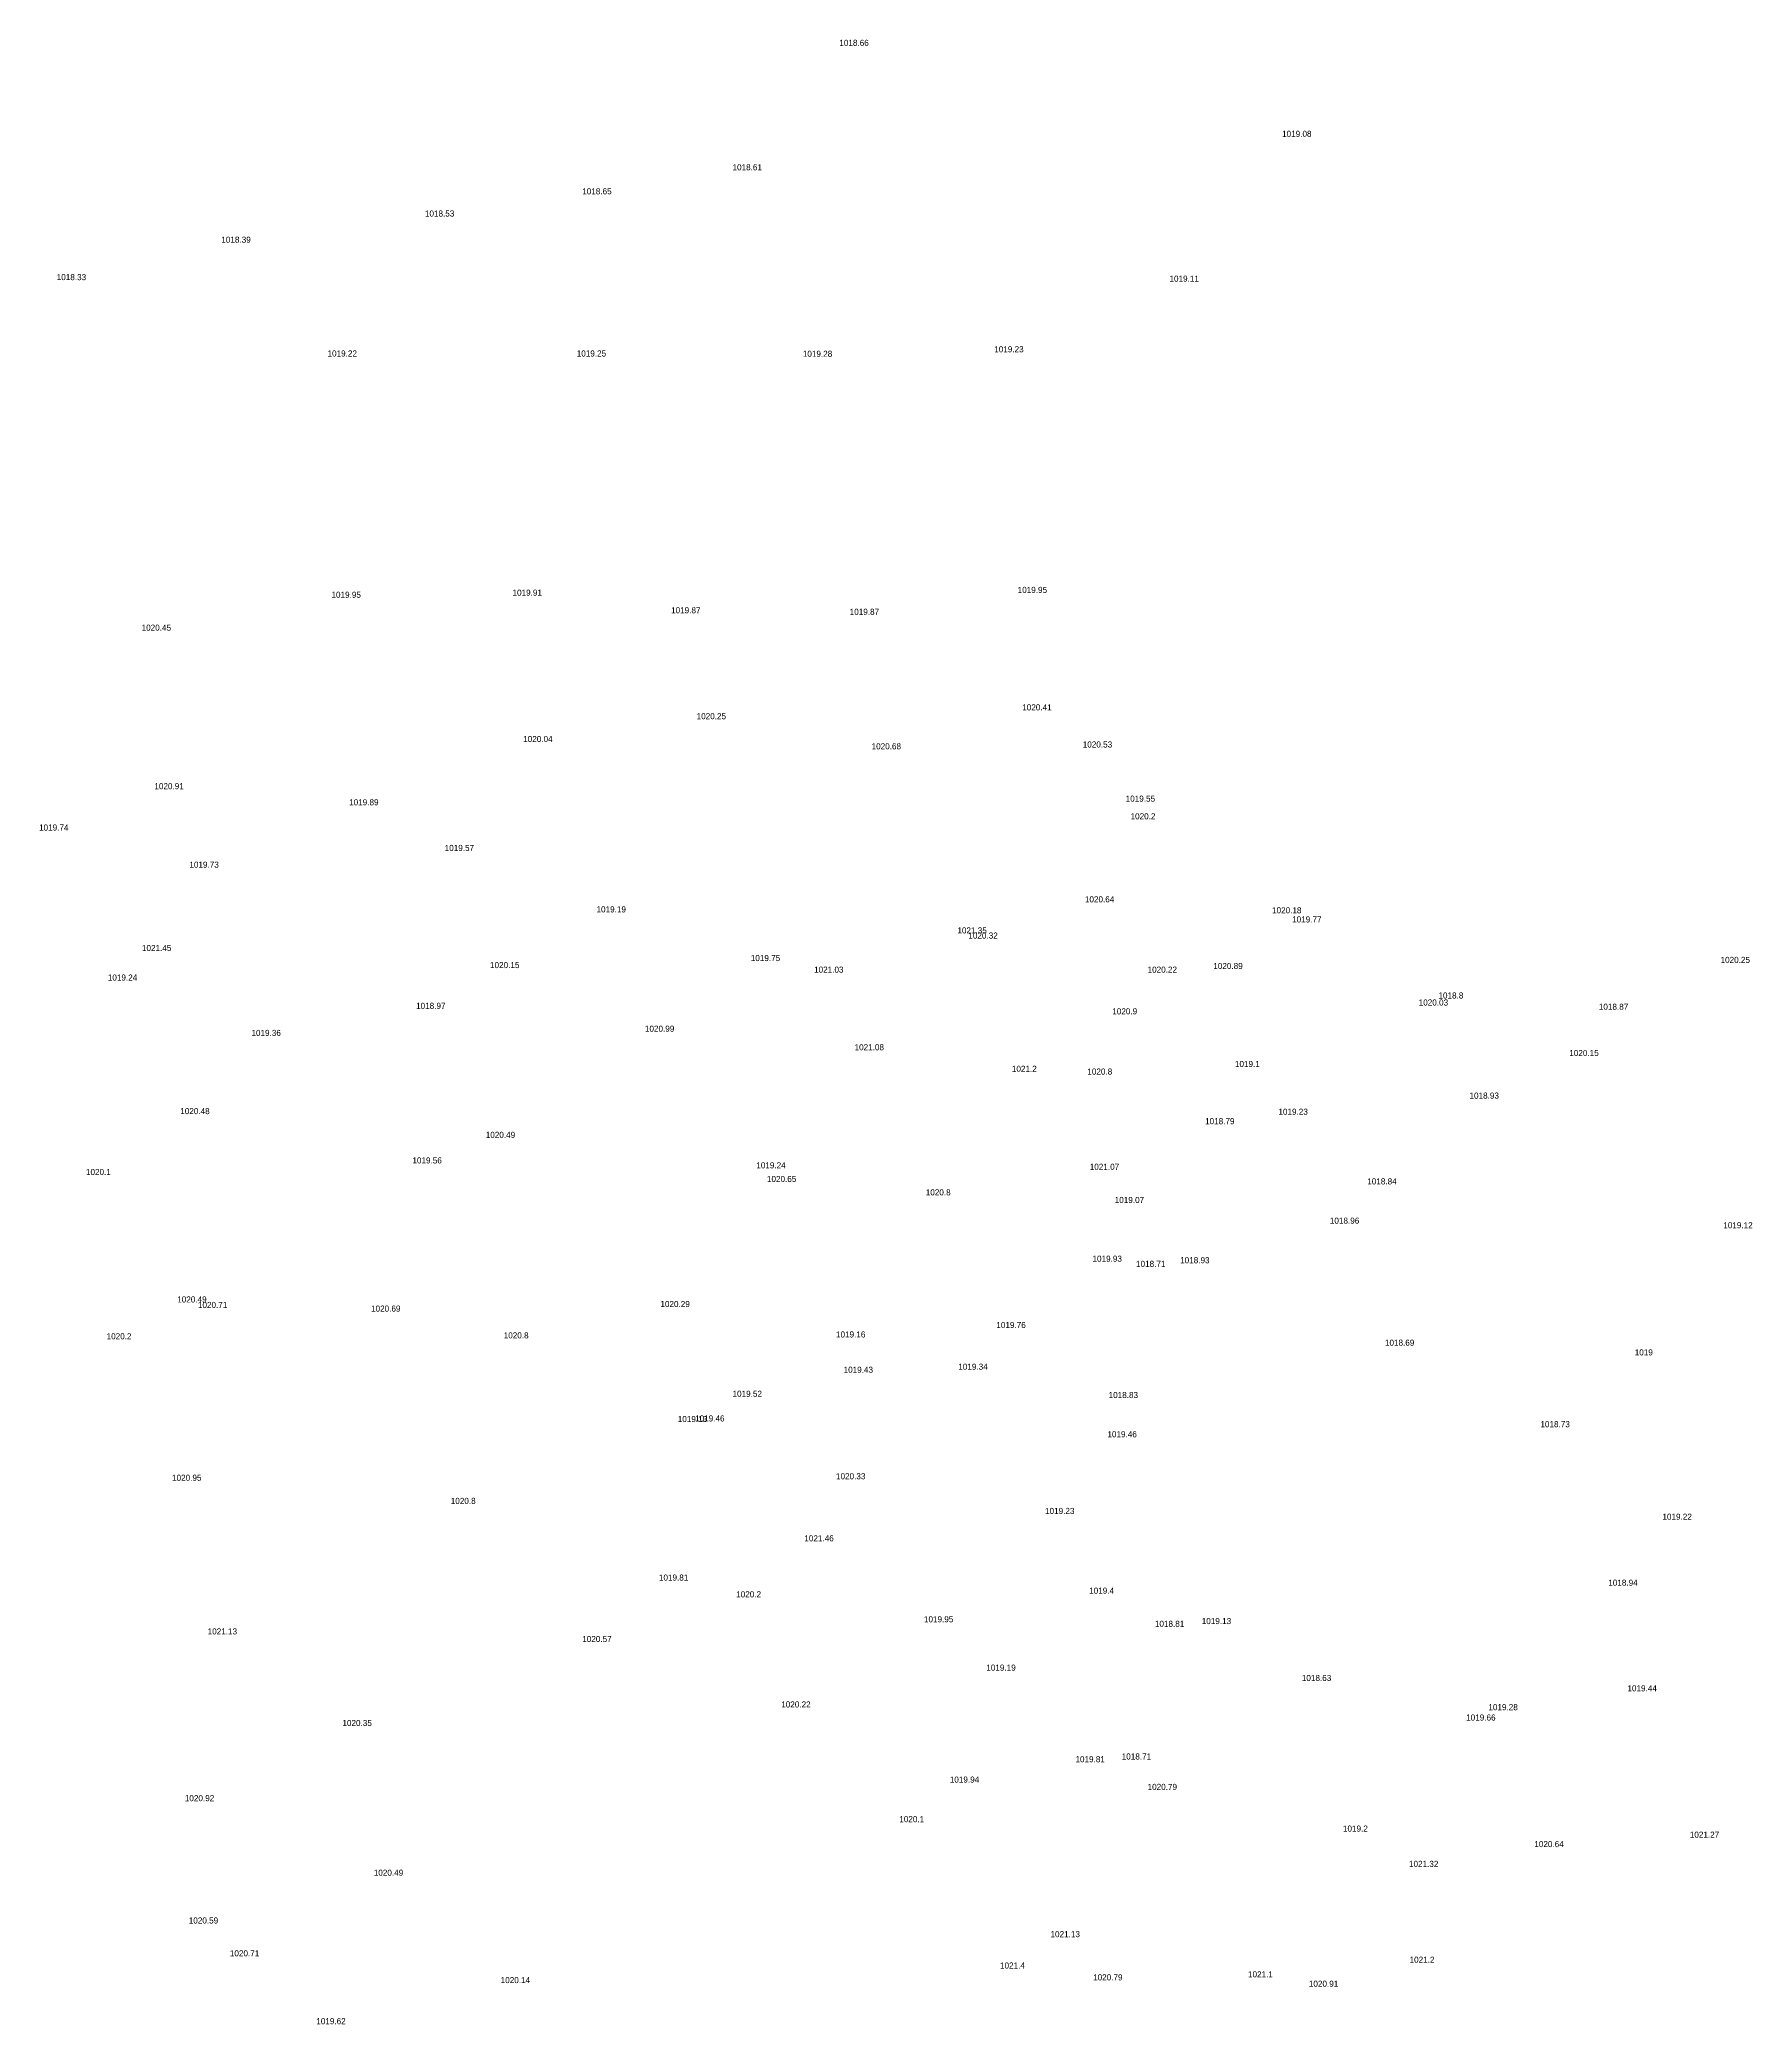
# Model space of a CAD drawing. Header units: inches. Extents: x 628884 to 629912, y 4519174 to 4520145.
# Drawn here: x 629108.6 to 629164.9, y 4519300.5 to 4519365.8 of the extents above; entities that cross this region are included whole.
import ezdxf

# ---------------------------------------------------------------- set-up
doc = ezdxf.new("R2010")
doc.units = ezdxf.units.IN
doc.header["$MEASUREMENT"] = 0

msp = doc.modelspace()

# ---------------------------------------------------------------- texts
for s, p in [('1018.66', (629134.88, 4519365.57, 1018.66)), ('1019.08', (629149.43, 4519362.58, 1019.08)), ('1018.61', (629131.37, 4519361.48, 1018.61)), ('1018.65', (629126.43, 4519360.69, 1018.65)), ('1018.53', (629121.26, 4519359.96, 1018.53)), ('1018.39', (629114.57, 4519359.1, 1018.39)), ('1018.33', (629109.16, 4519357.87, 1018.33)), ('1019.11', (629145.73, 4519357.82, 1019.11)), ('1019.22', (629118.06, 4519355.36, 1019.22)), ('1019.25', (629126.25, 4519355.36, 1019.25)), ('1019.28', (629133.68, 4519355.35, 1019.28)), ('1019.23', (629139.97, 4519355.5, 1019.23)), ('1019.91', (629124.14, 4519347.5, 1019.91)), ('1019.95', (629140.74, 4519347.59, 1019.95)), ('1019.95', (629118.19, 4519347.43, 1019.95)), ('1019.87', (629129.35, 4519346.92, 1019.87)), ('1019.87', (629135.22, 4519346.87, 1019.87)), ('1020.45', (629111.95, 4519346.35, 1020.45)), ('1020.41', (629140.89, 4519343.73, 1020.41)), ('1020.25', (629130.19, 4519343.44, 1020.25)), ('1020.04', (629124.49, 4519342.69, 1020.04)), ('1020.68', (629135.94, 4519342.45, 1020.68)), ('1020.53', (629142.88, 4519342.51, 1020.53)), ('1020.91', (629112.37, 4519341.14, 1020.91)), ('1019.89', (629118.77, 4519340.61, 1019.89)), ('1019.55', (629144.29, 4519340.73, 1019.55)), ('1019.74', (629108.58, 4519339.78, 1019.74)), ('1020.2', (629144.45, 4519340.15, 1020.2)), ('1019.57', (629121.91, 4519339.11, 1019.57)), ('1019.73', (629113.52, 4519338.56, 1019.73)), ('1019.19', (629126.9, 4519337.09, 1019.19)), ('1020.64', (629142.95, 4519337.42, 1020.64)), ('1020.18', (629149.1, 4519337.06, 1020.18)), ('1021.35', (629138.76, 4519336.4, 1021.35)), ('1019.77', (629149.76, 4519336.76, 1019.77)), ('1021.45', (629111.96, 4519335.82, 1021.45)), ('1020.32', (629139.12, 4519336.23, 1020.32)), ('1020.15', (629123.4, 4519335.26, 1020.15)), ('1019.75', (629131.97, 4519335.49, 1019.75)), ('1021.03', (629134.05, 4519335.11, 1021.03)), ('1020.22', (629145.01, 4519335.11, 1020.22)), ('1020.89', (629147.17, 4519335.23, 1020.89)), ('1020.25', (629163.84, 4519335.43, 1020.25)), ('1019.24', (629110.84, 4519334.85, 1019.24)), ('1018.97', (629120.97, 4519333.92, 1018.97)), ('1020.03', (629153.92, 4519334.03, 1020.03)), ('1018.8', (629154.57, 4519334.26, 1018.8)), ('1018.87', (629159.84, 4519333.89, 1018.87)), ('1020.99', (629128.49, 4519333.17, 1020.99)), ('1020.9', (629143.85, 4519333.74, 1020.9)), ('1019.36', (629115.56, 4519333.03, 1019.36)), ('1021.08', (629135.38, 4519332.56, 1021.08)), ('1021.2', (629140.55, 4519331.85, 1021.2)), ('1019.1', (629147.88, 4519332.01, 1019.1)), ('1020.15', (629158.87, 4519332.37, 1020.15)), ('1020.8', (629143.03, 4519331.76, 1020.8)), ('1018.93', (629155.59, 4519330.97, 1018.93)), ('1020.48', (629113.22, 4519330.46, 1020.48)), ('1018.79', (629146.9, 4519330.13, 1018.79)), ('1019.23', (629149.31, 4519330.44, 1019.23)), ('1020.49', (629123.26, 4519329.68, 1020.49)), ('1019.56', (629120.85, 4519328.84, 1019.56)), ('1019.24', (629132.15, 4519328.68, 1019.24)), ('1021.07', (629143.11, 4519328.63, 1021.07)), ('1020.1', (629110.12, 4519328.46, 1020.1)), ('1020.65', (629132.5, 4519328.23, 1020.65)), ('1018.84', (629152.23, 4519328.15, 1018.84)), ('1020.8', (629137.72, 4519327.79, 1020.8)), ('1019.07', (629143.93, 4519327.54, 1019.07)), ('1018.96', (629151, 4519326.86, 1018.96)), ('1019.12', (629163.93, 4519326.71, 1019.12)), ('1019.93', (629143.2, 4519325.61, 1019.93)), ('1018.71', (629144.63, 4519325.44, 1018.71)), ('1018.93', (629146.08, 4519325.56, 1018.93)), ('1020.49', (629113.12, 4519324.27, 1020.49)), ('1020.71', (629113.8, 4519324.09, 1020.71)), ('1020.29', (629129, 4519324.12, 1020.29)), ('1020.69', (629119.49, 4519323.97, 1020.69)), ('1019.76', (629140.04, 4519323.43, 1019.76)), ('1020.2', (629110.8, 4519323.06, 1020.2)), ('1020.8', (629123.85, 4519323.09, 1020.8)), ('1019.16', (629134.77, 4519323.12, 1019.16)), ('1018.69', (629152.81, 4519322.85, 1018.69)), ('1019.34', (629138.79, 4519322.06, 1019.34)), ('1019', (629161.02, 4519322.53, 1019)), ('1019.43', (629135.02, 4519321.96, 1019.43)), ('1019.52', (629131.37, 4519321.17, 1019.52)), ('1018.83', (629143.73, 4519321.13, 1018.83)), ('1019.13', (629129.57, 4519320.34, 1019.13)), ('1019.46', (629130.14, 4519320.36, 1019.46)), ('1018.73', (629157.92, 4519320.17, 1018.73)), ('1019.46', (629143.69, 4519319.84, 1019.46)), ('1020.95', (629112.95, 4519318.41, 1020.95)), ('1020.33', (629134.77, 4519318.46, 1020.33)), ('1020.8', (629122.11, 4519317.65, 1020.8)), ('1019.23', (629141.64, 4519317.32, 1019.23)), ('1019.22', (629161.93, 4519317.13, 1019.22)), ('1021.46', (629133.73, 4519316.42, 1021.46)), ('1019.81', (629128.95, 4519315.13, 1019.81)), ('1018.94', (629160.15, 4519314.96, 1018.94)), ('1020.2', (629131.49, 4519314.58, 1020.2)), ('1019.4', (629143.09, 4519314.7, 1019.4)), ('1019.95', (629137.66, 4519313.76, 1019.95)), ('1018.81', (629145.25, 4519313.61, 1018.81)), ('1019.13', (629146.79, 4519313.7, 1019.13)), ('1021.13', (629114.12, 4519313.36, 1021.13)), ('1020.57', (629126.43, 4519313.11, 1020.57)), ('1019.19', (629139.71, 4519312.17, 1019.19)), ('1018.63', (629150.08, 4519311.83, 1018.63)), ('1020.22', (629132.97, 4519310.96, 1020.22)), ('1019.44', (629160.78, 4519311.49, 1019.44)), ('1020.35', (629118.55, 4519310.35, 1020.35)), ('1019.66', (629155.48, 4519310.53, 1019.66)), ('1019.28', (629156.21, 4519310.87, 1019.28)), ('1019.81', (629142.64, 4519309.16, 1019.81)), ('1018.71', (629144.16, 4519309.25, 1018.71)), ('1019.94', (629138.51, 4519308.49, 1019.94)), ('1020.92', (629113.37, 4519307.88, 1020.92)), ('1020.79', (629145.01, 4519308.25, 1020.79)), ('1020.1', (629136.85, 4519307.19, 1020.1)), ('1019.2', (629151.43, 4519306.88, 1019.2)), ('1021.27', (629162.83, 4519306.68, 1021.27)), ('1020.64', (629157.72, 4519306.37, 1020.64)), ('1020.49', (629119.58, 4519305.43, 1020.49)), ('1021.32', (629153.6, 4519305.72, 1021.32)), ('1020.59', (629113.5, 4519303.86, 1020.59)), ('1021.13', (629141.82, 4519303.41, 1021.13)), ('1020.71', (629114.85, 4519302.78, 1020.71)), ('1021.2', (629153.62, 4519302.57, 1021.2)), ('1020.14', (629123.75, 4519301.9, 1020.14)), ('1021.4', (629140.16, 4519302.38, 1021.4)), ('1020.79', (629143.22, 4519301.99, 1020.79)), ('1021.1', (629148.31, 4519302.09, 1021.1)), ('1020.91', (629150.31, 4519301.78, 1020.91)), ('1019.62', (629117.69, 4519300.55, 1019.62))]:
    msp.add_text(s, height=0.2).set_placement(p)

doc.saveas('drawing.dxf')
